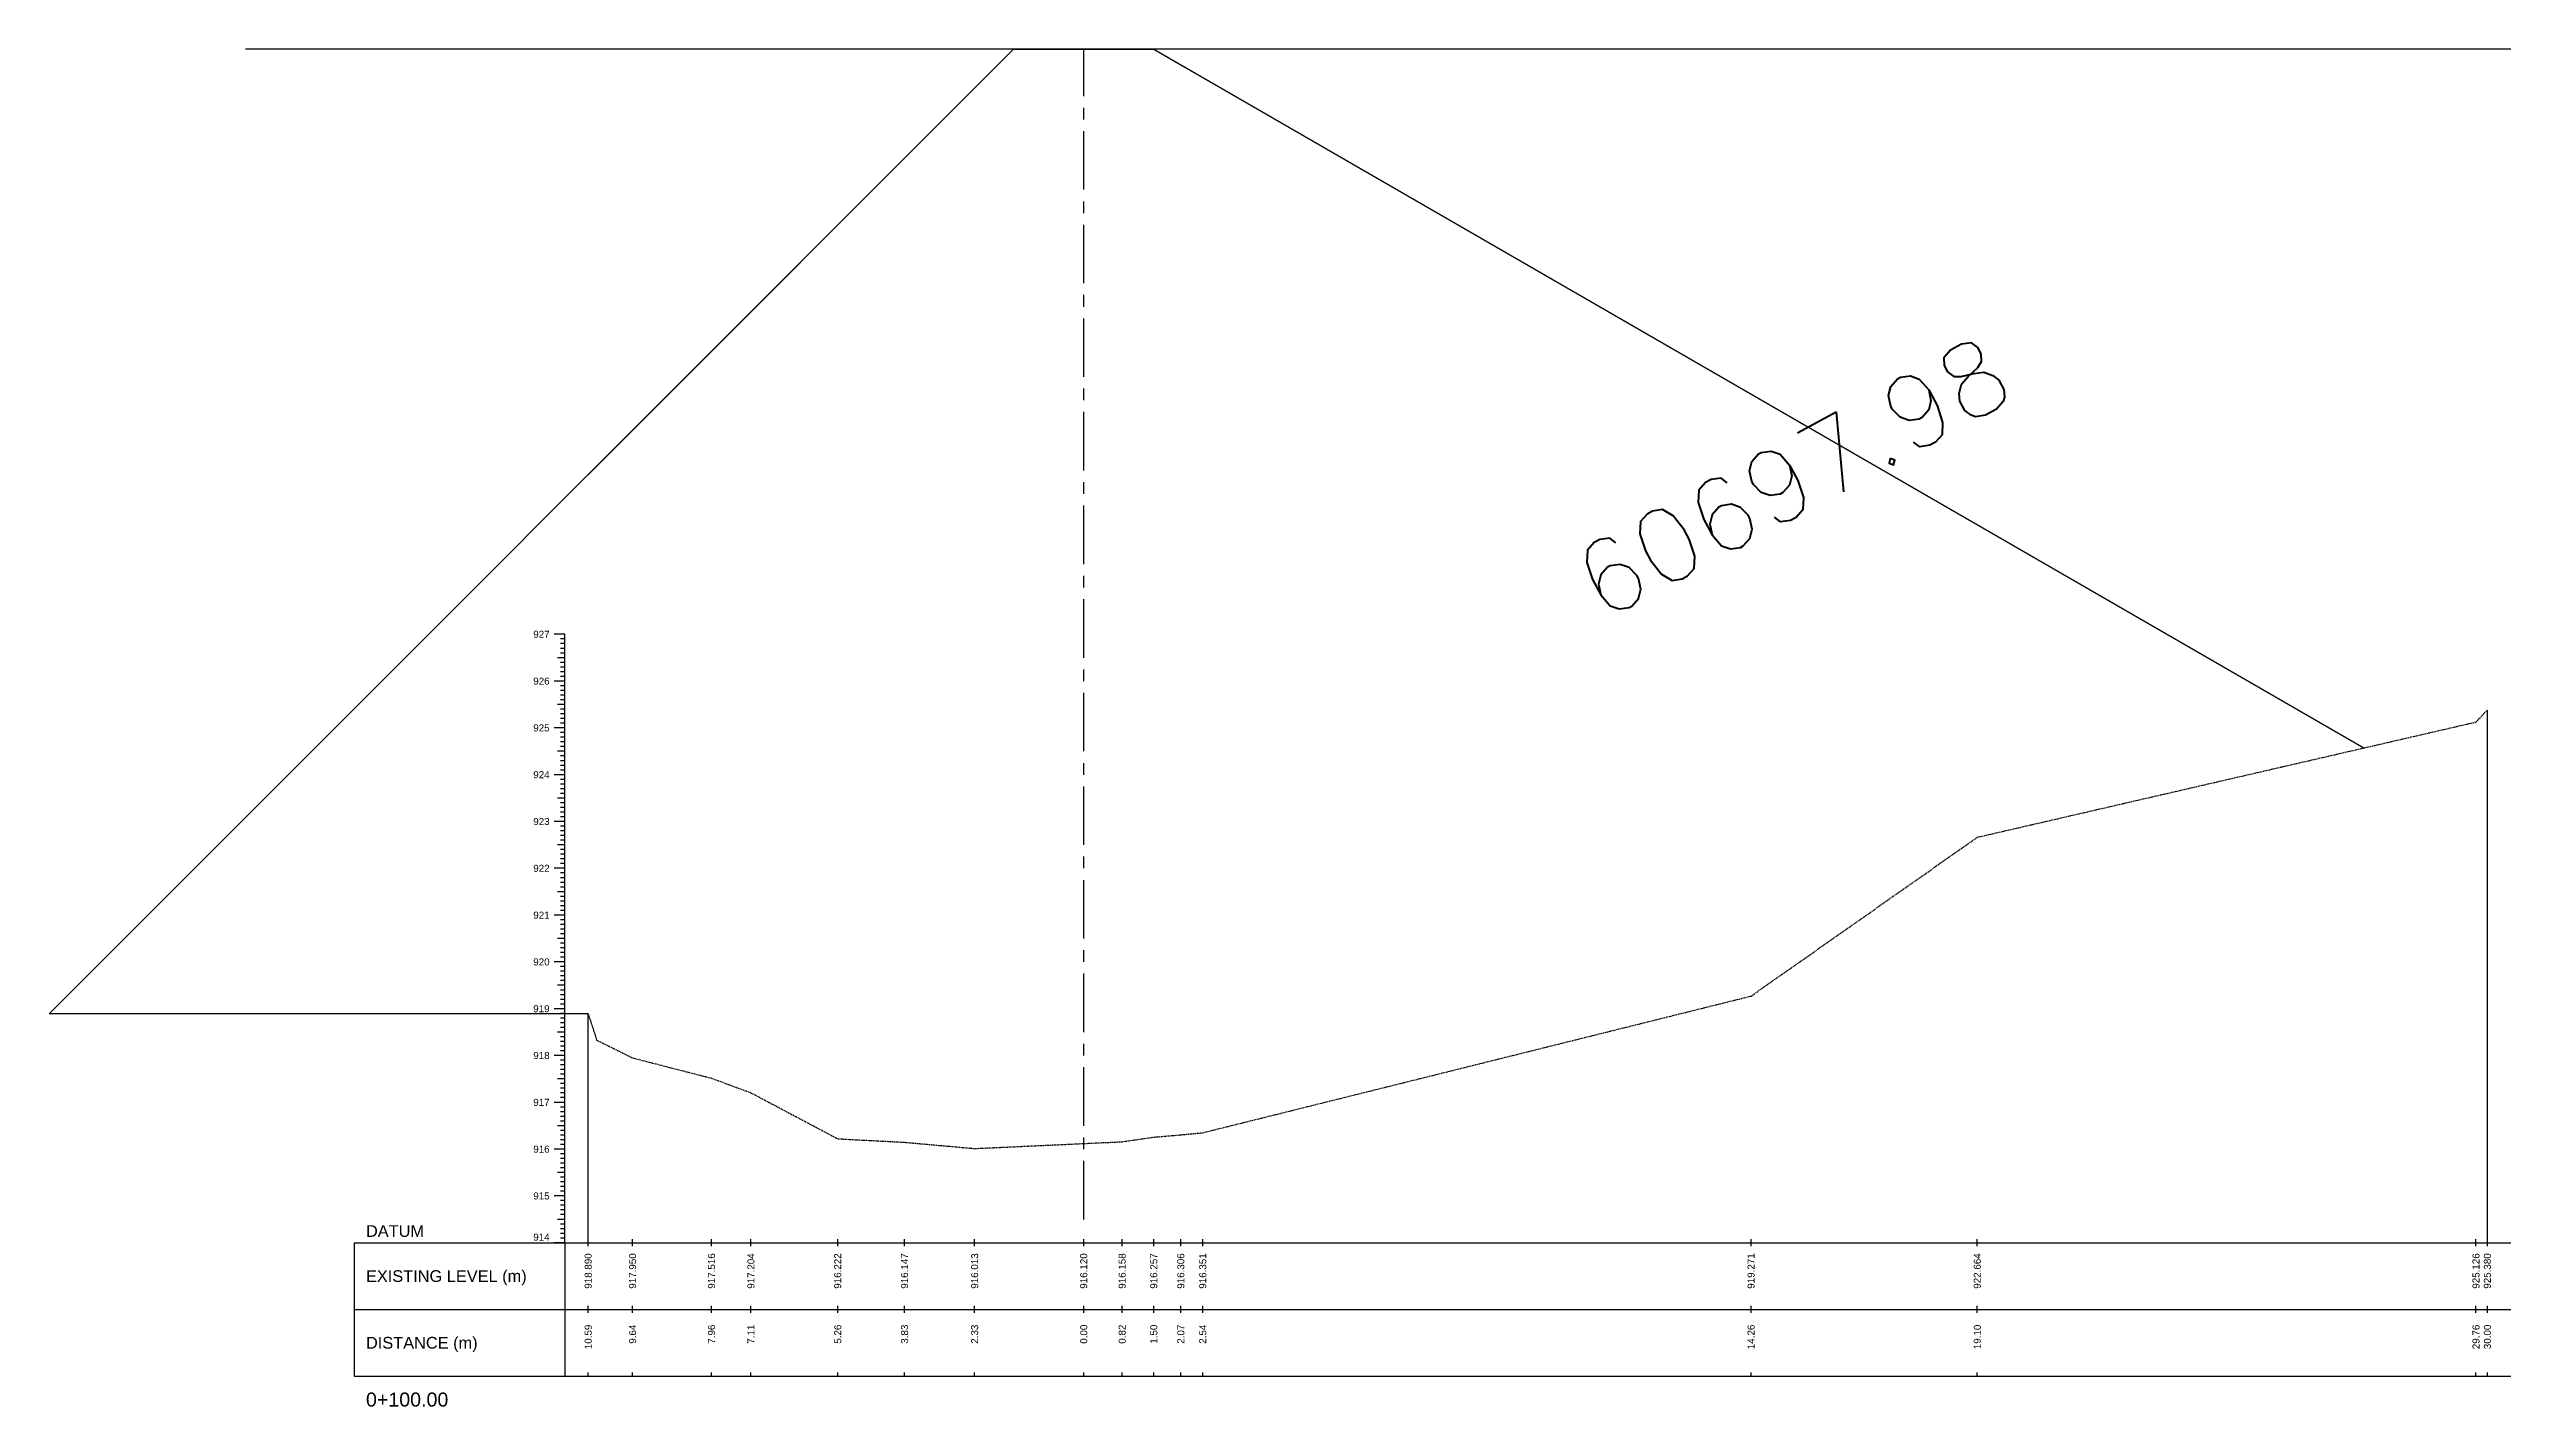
# Model space of a CAD drawing. Header units: millimetres. Extents: x 1849 to 4221, y 1726 to 2718.
# Drawn here: x 3541 to 4068, y 1824 to 2114 of the extents above; entities that cross this region are included whole.
import ezdxf
from ezdxf.enums import TextEntityAlignment as Align

# ---------------------------------------------------------------- set-up
doc = ezdxf.new("R2010")
doc.units = ezdxf.units.MM
doc.linetypes.add('CENTER', pattern=[2, 1.25, -0.25, 0.25, -0.25])
doc.linetypes.add('HIDDEN', pattern=[0.375, 0.25, -0.125])
for name, color, linetype in [('CL', 6, 'CENTER'), ('CS_Drawing', 7, 'Continuous'), ('GL', 3, 'HIDDEN')]:
    doc.layers.add(name, color=color, linetype=linetype)
doc.styles.add('romans', font='romans.shx')
doc.styles.get("Standard").update_dxf_attribs({"font": 'arial.ttf'})

msp = doc.modelspace()

# ---------------------------------------------------------------- texts
at = {"style": 'romans'}
msp.add_text('60697.98', height=15.773, rotation=28.3437, dxfattribs=at).set_placement((3873.19, 1991.71))
at = {"layer": 'CS_Drawing'}
for s, p in [('927', (3648.41, 1989.2)), ('926', (3648.41, 1979.2)), ('925', (3648.41, 1969.2)), ('924', (3648.41, 1959.2)), ('923', (3648.41, 1949.2)), ('922', (3648.41, 1939.2)), ('921', (3648.41, 1929.2)), ('920', (3648.41, 1919.2)), ('919', (3648.41, 1909.2)), ('918', (3648.41, 1899.2)), ('917', (3648.41, 1889.2)), ('916', (3648.41, 1879.2)), ('915', (3648.41, 1869.2))]:
    msp.add_text(s, height=1.5, dxfattribs=at).set_placement(p, align=Align.MIDDLE_RIGHT)
for s, height, p in [('DATUM', 2.5, (3609.16, 1861.7)), ('EXISTING LEVEL (m)', 2.5, (3609.16, 1852.08)), ('DISTANCE (m)', 2.5, (3609.16, 1837.83)), ('0+100.00', 3, (3609.16, 1825.7))]:
    msp.add_text(s, height=height, dxfattribs=at).set_placement(p, align=Align.MIDDLE_LEFT)
msp.add_text('914', height=1.5, dxfattribs=at).set_placement((3648.41, 1859.65), align=Align.RIGHT)
for s, p in [('918.890', (3656.66, 1856.95)), ('917.950', (3666.14, 1856.95)), ('917.516', (3683.01, 1856.95)), ('917.204', (3691.44, 1856.95)), ('916.222', (3709.98, 1856.95)), ('916.147', (3724.27, 1856.95)), ('916.013', (3739.25, 1856.95)), ('916.120', (3762.56, 1856.95)), ('916.158', (3770.77, 1856.95)), ('916.257', (3777.53, 1856.95)), ('916.306', (3783.31, 1856.95)), ('916.351', (3788, 1856.95)), ('919.271', (3905.19, 1856.95)), ('922.664', (3953.54, 1856.95)), ('925.126', (4060.13, 1856.95)), ('925.380', (4062.56, 1856.95)), ('10.59', (3656.66, 1841.7)), ('9.64', (3666.14, 1841.7)), ('7.96', (3683.01, 1841.7)), ('7.11', (3691.44, 1841.7)), ('5.26', (3709.98, 1841.7)), ('3.83', (3724.27, 1841.7)), ('2.33', (3739.25, 1841.7)), ('0.00', (3762.56, 1841.7)), ('0.82', (3770.77, 1841.7)), ('1.50', (3777.53, 1841.7)), ('2.07', (3783.31, 1841.7)), ('2.54', (3788, 1841.7)), ('14.26', (3905.19, 1841.7)), ('19.10', (3953.54, 1841.7)), ('29.76', (4060.13, 1841.7)), ('30.00', (4062.56, 1841.7))]:
    msp.add_text(s, height=1.5, rotation=90, dxfattribs=at).set_placement(p, align=Align.MIDDLE_RIGHT)

# ---------------------------------------------------------------- linework, layer by layer
for p, q in [((3744.81, 2111.45), (3541.46, 1908.1)), ((3923.72, 2114.2), (3583.42, 2114.2)), ((3747.56, 2114.2), (3656.66, 2023.3)), ((3747.56, 2114.2), (3744.81, 2111.45)), ((3747.56, 2114.2), (3777.56, 2114.2)), ((3777.56, 2114.2), (3784.19, 2110.37)), ((3777.56, 2114.2), (4036.13, 1964.92)), ((4067.56, 2114.2), (3923.72, 2114.2)), ((3656.66, 1908.1), (3541.46, 1908.1))]:
    msp.add_line(p, q)
at = {"layer": 'CL', "ltscale": 10}
msp.add_line((3762.56, 1864.2), (3762.56, 2114.2), dxfattribs=at)
at = {"layer": 'CS_Drawing'}
for p, q in [((3651.66, 1989.2), (3649.41, 1989.2)), ((3651.66, 1989.2), (3650.09, 1989.2)), ((3651.66, 1989.2), (3650.76, 1989.2)), ((3651.66, 1859.2), (3651.66, 1989.2)), ((3651.66, 1984.2), (3650.09, 1984.2)), ((3651.66, 1988.2), (3650.76, 1988.2)), ((3651.66, 1987.2), (3650.76, 1987.2)), ((3651.66, 1986.2), (3650.76, 1986.2)), ((3651.66, 1985.2), (3650.76, 1985.2)), ((3651.66, 1984.2), (3650.76, 1984.2)), ((3651.66, 1979.2), (3649.41, 1979.2)), ((3651.66, 1979.2), (3650.09, 1979.2)), ((3651.66, 1983.2), (3650.76, 1983.2)), ((3651.66, 1982.2), (3650.76, 1982.2)), ((3651.66, 1981.2), (3650.76, 1981.2)), ((3651.66, 1980.2), (3650.76, 1980.2)), ((3651.66, 1979.2), (3650.76, 1979.2)), ((3651.66, 1978.2), (3650.76, 1978.2)), ((3651.66, 1974.2), (3650.09, 1974.2)), ((3651.66, 1977.2), (3650.76, 1977.2)), ((3651.66, 1976.2), (3650.76, 1976.2)), ((3651.66, 1975.2), (3650.76, 1975.2)), ((3651.66, 1974.2), (3650.76, 1974.2)), ((3651.66, 1973.2), (3650.76, 1973.2)), ((4062.56, 1859.2), (4062.56, 1973)), ((3651.66, 1969.2), (3649.41, 1969.2)), ((3651.66, 1969.2), (3650.09, 1969.2)), ((3651.66, 1972.2), (3650.76, 1972.2)), ((3651.66, 1971.2), (3650.76, 1971.2)), ((3651.66, 1970.2), (3650.76, 1970.2)), ((3651.66, 1969.2), (3650.76, 1969.2)), ((3651.66, 1968.2), (3650.76, 1968.2)), ((3651.66, 1964.2), (3650.09, 1964.2)), ((3651.66, 1967.2), (3650.76, 1967.2)), ((3651.66, 1966.2), (3650.76, 1966.2)), ((3651.66, 1965.2), (3650.76, 1965.2)), ((3651.66, 1964.2), (3650.76, 1964.2)), ((3651.66, 1963.2), (3650.76, 1963.2)), ((3651.66, 1959.2), (3649.41, 1959.2)), ((3651.66, 1959.2), (3650.09, 1959.2)), ((3651.66, 1962.2), (3650.76, 1962.2)), ((3651.66, 1961.2), (3650.76, 1961.2)), ((3651.66, 1960.2), (3650.76, 1960.2)), ((3651.66, 1959.2), (3650.76, 1959.2)), ((3651.66, 1958.2), (3650.76, 1958.2)), ((3651.66, 1957.2), (3650.76, 1957.2)), ((3651.66, 1954.2), (3650.09, 1954.2)), ((3651.66, 1956.2), (3650.76, 1956.2)), ((3651.66, 1955.2), (3650.76, 1955.2)), ((3651.66, 1954.2), (3650.76, 1954.2)), ((3651.66, 1953.2), (3650.76, 1953.2)), ((3651.66, 1952.2), (3650.76, 1952.2)), ((3651.66, 1949.2), (3649.41, 1949.2)), ((3651.66, 1949.2), (3650.09, 1949.2)), ((3651.66, 1951.2), (3650.76, 1951.2)), ((3651.66, 1950.2), (3650.76, 1950.2)), ((3651.66, 1949.2), (3650.76, 1949.2)), ((3651.66, 1948.2), (3650.76, 1948.2)), ((3651.66, 1947.2), (3650.76, 1947.2)), ((3651.66, 1944.2), (3650.09, 1944.2)), ((3651.66, 1946.2), (3650.76, 1946.2)), ((3651.66, 1945.2), (3650.76, 1945.2)), ((3651.66, 1944.2), (3650.76, 1944.2)), ((3651.66, 1943.2), (3650.76, 1943.2)), ((3651.66, 1942.2), (3650.76, 1942.2)), ((3651.66, 1939.2), (3649.41, 1939.2)), ((3651.66, 1939.2), (3650.09, 1939.2)), ((3651.66, 1941.2), (3650.76, 1941.2)), ((3651.66, 1940.2), (3650.76, 1940.2)), ((3651.66, 1939.2), (3650.76, 1939.2)), ((3651.66, 1938.2), (3650.76, 1938.2)), ((3651.66, 1937.2), (3650.76, 1937.2)), ((3651.66, 1936.2), (3650.76, 1936.2)), ((3651.66, 1934.2), (3650.09, 1934.2)), ((3651.66, 1935.2), (3650.76, 1935.2)), ((3651.66, 1934.2), (3650.76, 1934.2)), ((3651.66, 1933.2), (3650.76, 1933.2)), ((3651.66, 1932.2), (3650.76, 1932.2)), ((3651.66, 1931.2), (3650.76, 1931.2)), ((3651.66, 1929.2), (3649.41, 1929.2)), ((3651.66, 1929.2), (3650.09, 1929.2)), ((3651.66, 1930.2), (3650.76, 1930.2)), ((3651.66, 1929.2), (3650.76, 1929.2)), ((3651.66, 1928.2), (3650.76, 1928.2)), ((3651.66, 1927.2), (3650.76, 1927.2)), ((3651.66, 1926.2), (3650.76, 1926.2)), ((3651.66, 1924.2), (3650.09, 1924.2)), ((3651.66, 1925.2), (3650.76, 1925.2)), ((3651.66, 1924.2), (3650.76, 1924.2)), ((3651.66, 1923.2), (3650.76, 1923.2)), ((3651.66, 1922.2), (3650.76, 1922.2)), ((3651.66, 1921.2), (3650.76, 1921.2)), ((3651.66, 1919.2), (3649.41, 1919.2)), ((3651.66, 1919.2), (3650.09, 1919.2)), ((3651.66, 1920.2), (3650.76, 1920.2)), ((3651.66, 1919.2), (3650.76, 1919.2)), ((3651.66, 1918.2), (3650.76, 1918.2)), ((3651.66, 1917.2), (3650.76, 1917.2)), ((3651.66, 1916.2), (3650.76, 1916.2)), ((3651.66, 1915.2), (3650.76, 1915.2)), ((3651.66, 1914.2), (3650.09, 1914.2)), ((3651.66, 1914.2), (3650.76, 1914.2)), ((3651.66, 1913.2), (3650.76, 1913.2)), ((3651.66, 1912.2), (3650.76, 1912.2)), ((3651.66, 1911.2), (3650.76, 1911.2)), ((3651.66, 1910.2), (3650.76, 1910.2)), ((3651.66, 1909.2), (3649.41, 1909.2)), ((3651.66, 1909.2), (3650.09, 1909.2)), ((3651.66, 1909.2), (3650.76, 1909.2)), ((3651.66, 1908.2), (3650.76, 1908.2)), ((3651.66, 1907.2), (3650.76, 1907.2)), ((3651.66, 1906.2), (3650.76, 1906.2)), ((3651.66, 1905.2), (3650.76, 1905.2)), ((3656.66, 1859.2), (3656.66, 1908.1)), ((3651.66, 1904.2), (3650.09, 1904.2)), ((3651.66, 1904.2), (3650.76, 1904.2)), ((3651.66, 1903.2), (3650.76, 1903.2)), ((3651.66, 1902.2), (3650.76, 1902.2)), ((3651.66, 1901.2), (3650.76, 1901.2)), ((3651.66, 1900.2), (3650.76, 1900.2)), ((3651.66, 1899.2), (3649.41, 1899.2)), ((3651.66, 1899.2), (3650.09, 1899.2)), ((3651.66, 1894.2), (3650.09, 1894.2)), ((3651.66, 1899.2), (3650.76, 1899.2)), ((3651.66, 1898.2), (3650.76, 1898.2)), ((3651.66, 1897.2), (3650.76, 1897.2)), ((3651.66, 1896.2), (3650.76, 1896.2)), ((3651.66, 1895.2), (3650.76, 1895.2)), ((3651.66, 1894.2), (3650.76, 1894.2)), ((3651.66, 1889.2), (3649.41, 1889.2)), ((3651.66, 1889.2), (3650.09, 1889.2)), ((3651.66, 1893.2), (3650.76, 1893.2)), ((3651.66, 1892.2), (3650.76, 1892.2)), ((3651.66, 1891.2), (3650.76, 1891.2)), ((3651.66, 1890.2), (3650.76, 1890.2)), ((3651.66, 1889.2), (3650.76, 1889.2)), ((3651.66, 1884.2), (3650.09, 1884.2)), ((3651.66, 1888.2), (3650.76, 1888.2)), ((3651.66, 1887.2), (3650.76, 1887.2)), ((3651.66, 1886.2), (3650.76, 1886.2)), ((3651.66, 1885.2), (3650.76, 1885.2)), ((3651.66, 1884.2), (3650.76, 1884.2)), ((3651.66, 1879.2), (3649.41, 1879.2)), ((3651.66, 1879.2), (3650.09, 1879.2)), ((3651.66, 1883.2), (3650.76, 1883.2)), ((3651.66, 1882.2), (3650.76, 1882.2)), ((3651.66, 1881.2), (3650.76, 1881.2)), ((3651.66, 1880.2), (3650.76, 1880.2)), ((3651.66, 1879.2), (3650.76, 1879.2)), ((3651.66, 1878.2), (3650.76, 1878.2)), ((3651.66, 1874.2), (3650.09, 1874.2)), ((3651.66, 1877.2), (3650.76, 1877.2)), ((3651.66, 1876.2), (3650.76, 1876.2)), ((3651.66, 1875.2), (3650.76, 1875.2)), ((3651.66, 1874.2), (3650.76, 1874.2)), ((3651.66, 1873.2), (3650.76, 1873.2)), ((3651.66, 1869.2), (3649.41, 1869.2)), ((3651.66, 1869.2), (3650.09, 1869.2)), ((3651.66, 1872.2), (3650.76, 1872.2)), ((3651.66, 1871.2), (3650.76, 1871.2)), ((3651.66, 1870.2), (3650.76, 1870.2)), ((3651.66, 1869.2), (3650.76, 1869.2)), ((3651.66, 1868.2), (3650.76, 1868.2)), ((3651.66, 1864.2), (3650.09, 1864.2)), ((3651.66, 1867.2), (3650.76, 1867.2)), ((3651.66, 1866.2), (3650.76, 1866.2)), ((3651.66, 1865.2), (3650.76, 1865.2)), ((3651.66, 1864.2), (3650.76, 1864.2)), ((3651.66, 1863.2), (3650.76, 1863.2)), ((3606.66, 1859.2), (3651.66, 1859.2)), ((3606.66, 1859.2), (3606.66, 1830.7)), ((3651.66, 1859.2), (3649.41, 1859.2)), ((3651.66, 1859.2), (3650.09, 1859.2)), ((3651.66, 1862.2), (3650.76, 1862.2)), ((3651.66, 1861.2), (3650.76, 1861.2)), ((3651.66, 1860.2), (3650.76, 1860.2)), ((3651.66, 1859.2), (3650.76, 1859.2)), ((3651.66, 1859.2), (4067.56, 1859.2)), ((3651.66, 1859.2), (3651.66, 1830.7)), ((3656.66, 1858.45), (3656.66, 1859.95)), ((3666.14, 1858.45), (3666.14, 1859.95)), ((3683.01, 1858.45), (3683.01, 1859.95)), ((3691.44, 1858.45), (3691.44, 1859.95)), ((3709.98, 1858.45), (3709.98, 1859.95)), ((3724.27, 1858.45), (3724.27, 1859.95)), ((3739.25, 1858.45), (3739.25, 1859.95)), ((3762.56, 1858.45), (3762.56, 1859.95)), ((3770.77, 1858.45), (3770.77, 1859.95)), ((3777.53, 1858.45), (3777.53, 1859.95)), ((3783.31, 1858.45), (3783.31, 1859.95)), ((3788, 1858.45), (3788, 1859.95)), ((3905.19, 1858.45), (3905.19, 1859.95)), ((3953.54, 1858.45), (3953.54, 1859.95)), ((4060.13, 1858.45), (4060.13, 1859.95)), ((4062.56, 1858.45), (4062.56, 1859.95)), ((3606.66, 1844.95), (3651.66, 1844.95)), ((3651.66, 1844.95), (4067.56, 1844.95)), ((3651.66, 1844.95), (4067.56, 1844.95)), ((3656.66, 1844.2), (3656.66, 1845.7)), ((3666.14, 1844.2), (3666.14, 1845.7)), ((3683.01, 1844.2), (3683.01, 1845.7)), ((3691.44, 1844.2), (3691.44, 1845.7)), ((3709.98, 1844.2), (3709.98, 1845.7)), ((3724.27, 1844.2), (3724.27, 1845.7)), ((3739.25, 1844.2), (3739.25, 1845.7)), ((3762.56, 1844.2), (3762.56, 1845.7)), ((3770.77, 1844.2), (3770.77, 1845.7)), ((3777.53, 1844.2), (3777.53, 1845.7)), ((3783.31, 1844.2), (3783.31, 1845.7)), ((3788, 1844.2), (3788, 1845.7)), ((3905.19, 1844.2), (3905.19, 1845.7)), ((3953.54, 1844.2), (3953.54, 1845.7)), ((4060.13, 1844.2), (4060.13, 1845.7)), ((4062.56, 1844.2), (4062.56, 1845.7)), ((3656.66, 1830.7), (3656.66, 1831.45)), ((3666.14, 1830.7), (3666.14, 1831.45)), ((3683.01, 1830.7), (3683.01, 1831.45)), ((3691.44, 1830.7), (3691.44, 1831.45)), ((3709.98, 1830.7), (3709.98, 1831.45)), ((3724.27, 1830.7), (3724.27, 1831.45)), ((3739.25, 1830.7), (3739.25, 1831.45)), ((3762.56, 1830.7), (3762.56, 1831.45)), ((3770.77, 1830.7), (3770.77, 1831.45)), ((3777.53, 1830.7), (3777.53, 1831.45)), ((3783.31, 1830.7), (3783.31, 1831.45)), ((3788, 1830.7), (3788, 1831.45)), ((3905.19, 1830.7), (3905.19, 1831.45)), ((3953.54, 1830.7), (3953.54, 1831.45)), ((4060.13, 1830.7), (4060.13, 1831.45)), ((4062.56, 1830.7), (4062.56, 1831.45)), ((3606.66, 1830.7), (3651.66, 1830.7)), ((3651.66, 1830.7), (4067.56, 1830.7))]:
    msp.add_line(p, q, dxfattribs=at)
at = {"layer": 'GL'}
msp.add_lwpolyline([(3656.66, 1908.1), (3658.46, 1902.51), (3666.14, 1898.7), (3683.01, 1894.36), (3691.44, 1891.24), (3709.98, 1881.42), (3724.27, 1880.67), (3739.25, 1879.33), (3762.56, 1880.4), (3770.77, 1880.78), (3777.53, 1881.77), (3783.31, 1882.26), (3788, 1882.71), (3905.19, 1911.91), (3953.54, 1945.84), (4060.13, 1970.46), (4062.56, 1973)], dxfattribs=at)

msp.set_redraw_order([(e.dxf.handle, doc.entitydb.next_handle()) for e in msp.query("TEXT MTEXT ATTDEF DIMENSION ARC_DIMENSION")])  # texts and dimensions are drawn at this point

doc.saveas('drawing.dxf')
